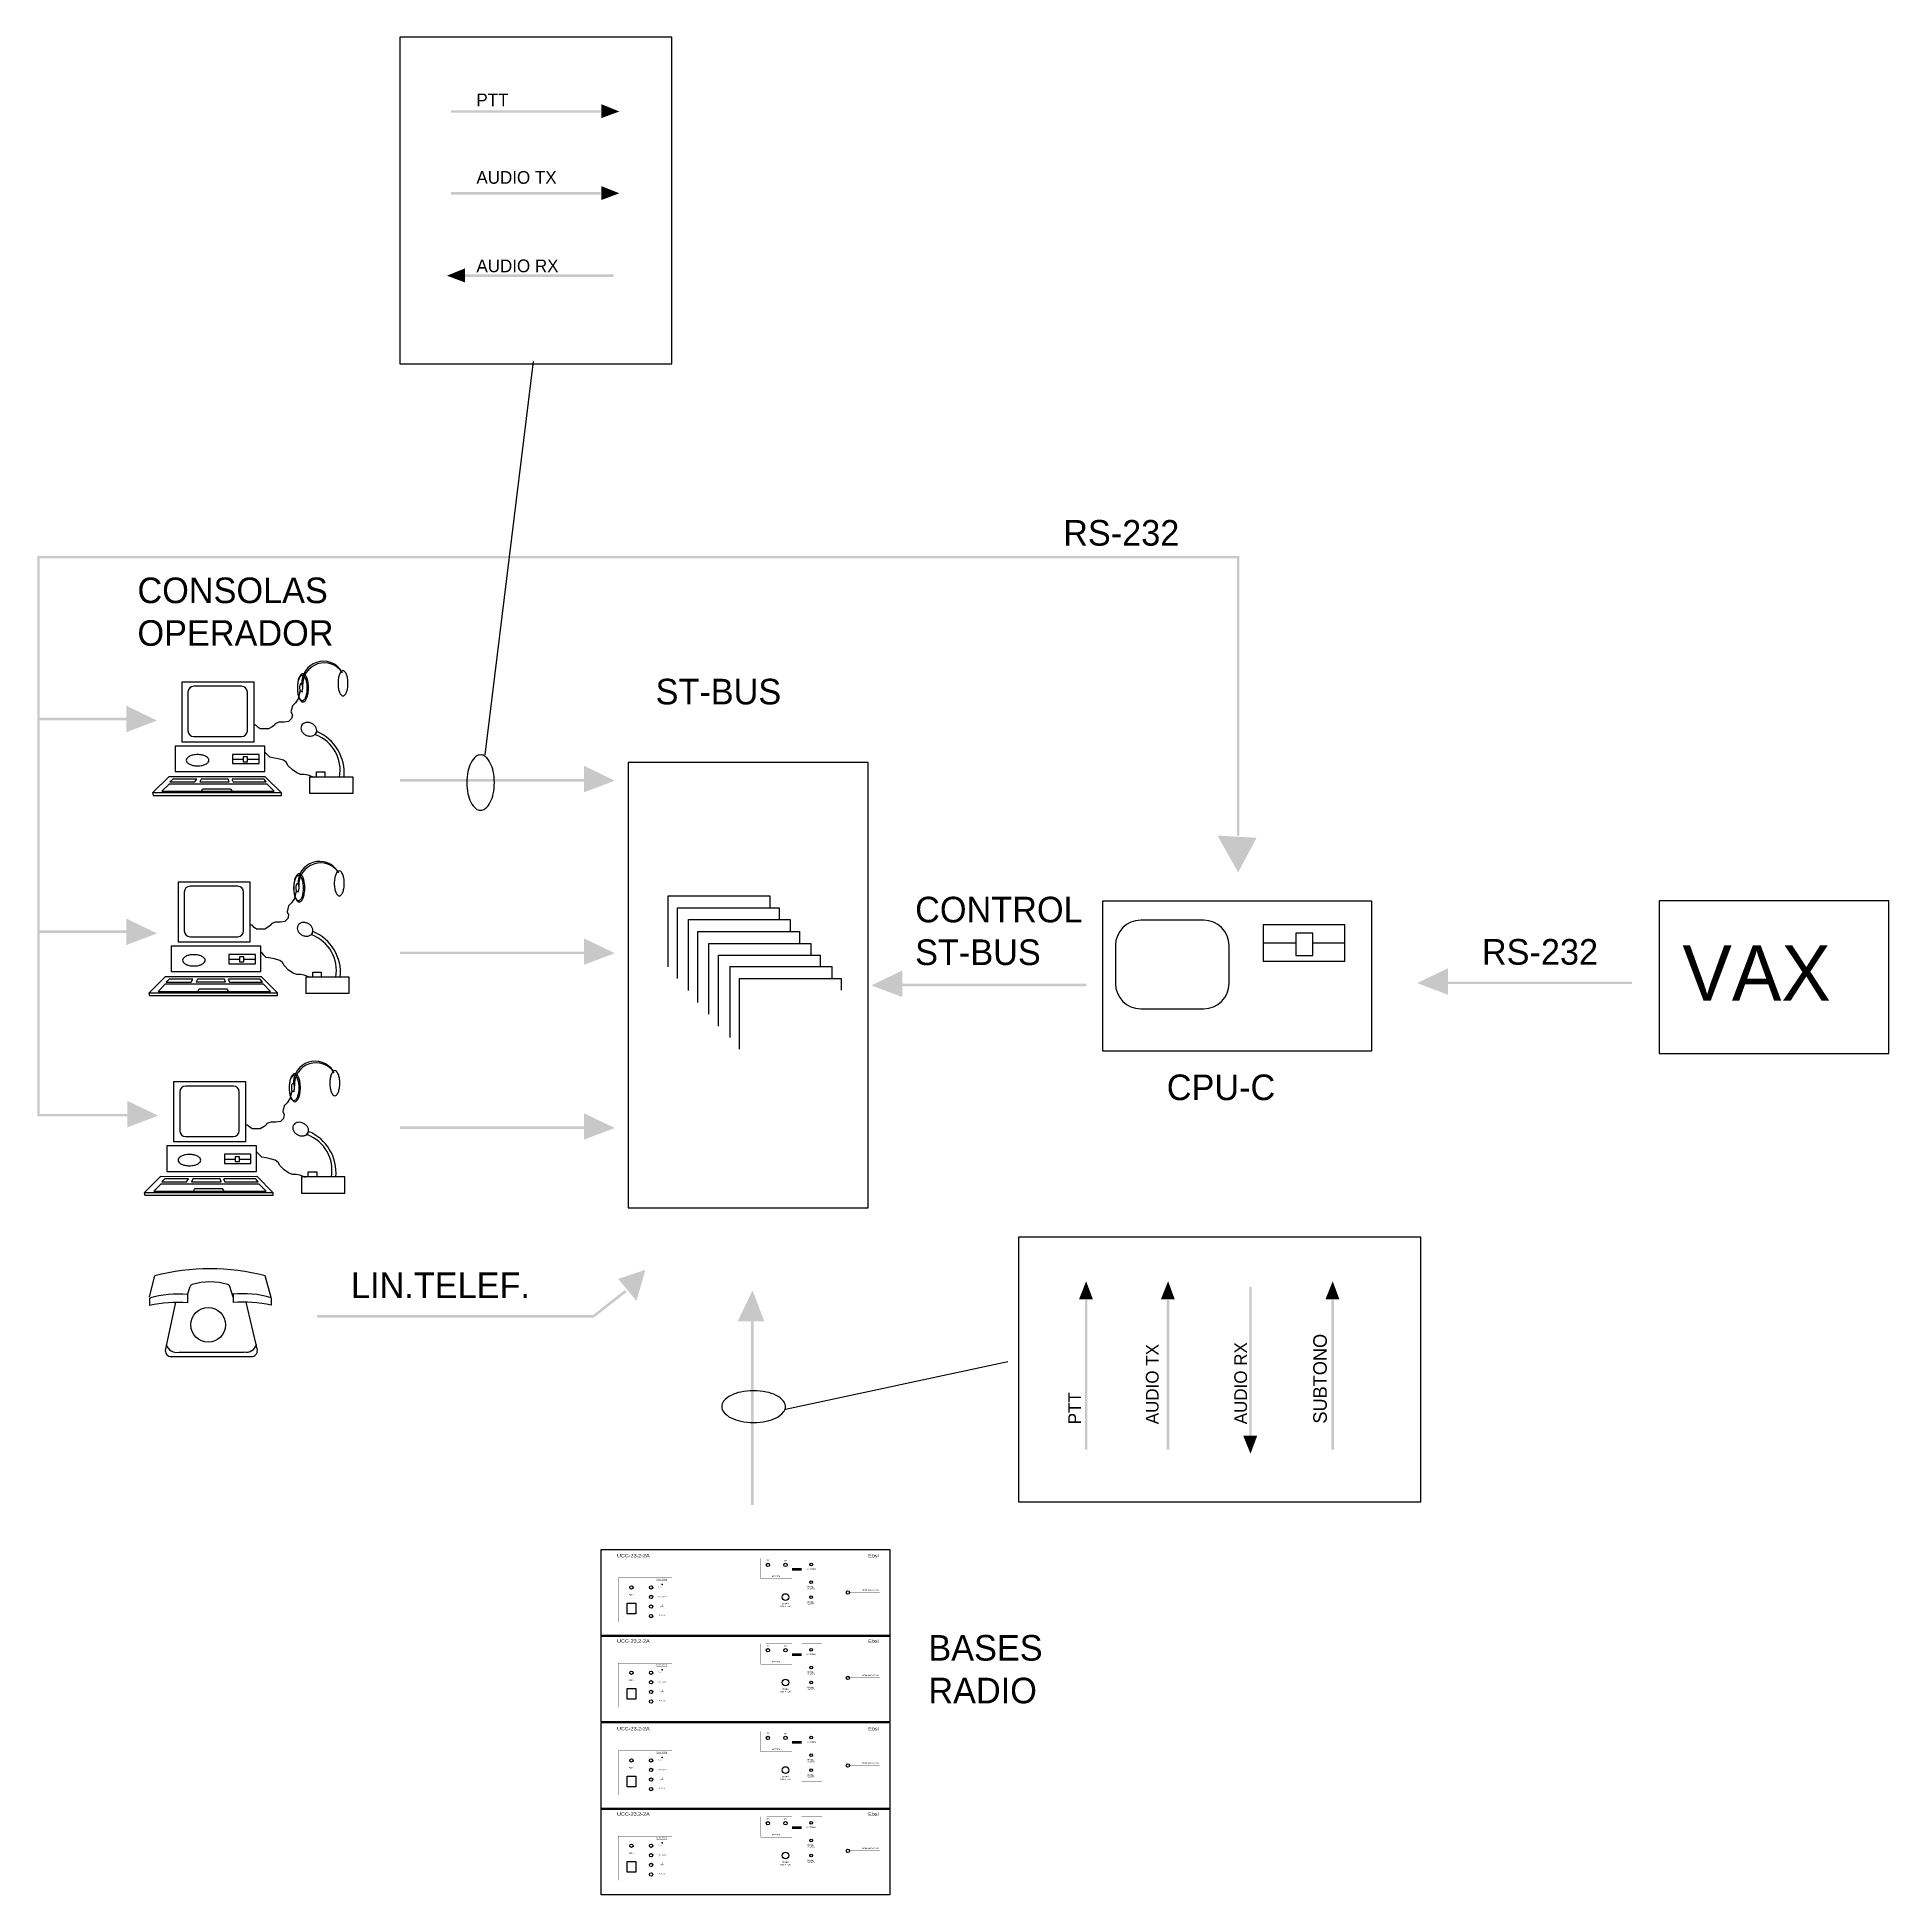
# Model space of a CAD drawing. Extents: x -1 to 35.1, y -17.3 to 19.
import ezdxf

# ---------------------------------------------------------------- set-up
doc = ezdxf.new("R2010")
doc.units = 0
doc.linetypes.add('DASHED', pattern=[0])
doc.layers.get('0').update_dxf_attribs({"linetype": 'CONTINUOUS'})

# ---------------------------------------------------------------- blocks, each defined once
blk = doc.blocks.new('TELEFONO')
at = {"color": 0}
for p, q in [((-98.8, 47.3), (-89.7, 82.6)), ((-34.9, 50.3), (-30.4, 64.4)), ((42.1, 46.3), (36.4, 64.4)), ((105.7, 46.1), (95.7, 82.6)), ((-98.7, 45), (-98.7, 32.7)), ((-54.7, 38.1), (-72.1, -42.8)), ((-34.9, 50.3), (-34.9, 37)), ((41.8, 50.8), (41.8, 37.5)), ((82.6, -42.6), (63.8, 38.1)), ((105.7, 45.6), (105.7, 33.2)), ((-62.1, -53.1), (72.6, -53.1)), ((-48.8, -46.1), (60.1, -45.6))]:
    blk.add_line(p, q, dxfattribs=at)
blk.add_circle((0, 0), 29.2, dxfattribs=at)
for centre, radius, start, end in [((3, -277.4), 371.7, 75.5586, 104.4414), ((-25.7, 62.9), 5, 106.7083, 162.5445), ((3, -32.5), 104.7, 73.2917, 106.7083), ((31.6, 62.9), 5, 17.4555, 73.2917), ((-51.8, -113), 164.8, 83.9298, 106.5412), ((-50.4, -208.6), 246.1, 86.3758, 101.3133), ((58.7, -112.4), 164.8, 73.4588, 96.0702), ((57.4, -208), 246.1, 78.6867, 93.6242), ((-62.1, -43.1), 10, 178.2741, 270), ((-52.3, -26.8), 19.6, 199.111, 280.2216), ((64.1, -28.8), 17.2, 256.5649, 348.7371), ((72.6, -43.1), 10, 270, 2.7273)]:
    blk.add_arc(centre, radius, start, end, dxfattribs=at)
blk = doc.blocks.new('UCC232A')
at = {"color": 0}
for p, q in [((0.663, 6.25), (4.927, 6.25)), ((0.663, 4.967), (0.663, 6.25)), ((4.927, 6.25), (4.927, 4.967)), ((1.046, 5.3), (1.046, 5.461)), ((1.046, 5.461), (1.177, 5.461)), ((1.177, 5.3), (1.046, 5.3)), ((1.177, 5.461), (1.177, 5.3)), ((4.927, 4.967), (0.663, 4.967))]:
    blk.add_line(p, q, dxfattribs=at)
at = {"color": 0, "const_width": 0.003}
for points in [[(3.022, 6.122), (3.022, 5.818), (3.482, 5.818), (3.482, 6.121), (3.125, 6.121)], [(3.624, 6.121), (3.925, 6.121), (3.925, 5.379), (3.624, 5.379)], [(0.916, 5.835), (0.916, 5.181), (1.307, 5.181), (1.307, 5.835), (1.114, 5.835)]]:
    blk.add_lwpolyline(points, close=True, dxfattribs=at)
at = {"color": 0}
for points, const_width in [([(1.307, 5.181), (1.71, 5.181), (1.71, 5.835), (1.307, 5.835)], 0.003), ([(1.481, 5.789), (1.64, 5.789)], 0.005), ([(3.483, 5.961), (3.624, 5.961)], 0.04), ([(4.307, 5.617), (4.778, 5.617)], 0.003), ([(1.54, 5.4), (1.546, 5.415)], 0.0025), ([(1.545, 5.415), (1.582, 5.415)], 0.0025), ([(1.558, 5.4), (1.564, 5.415)], 0.0025), ([(1.564, 5.415), (1.564, 5.442)], 0.0025), ([(1.576, 5.4), (1.582, 5.415)], 0.0025)]:
    blk.add_lwpolyline(points, dxfattribs=dict(at, const_width=const_width))
for centre, radius in [((3.126, 6.025), 0.025), ((3.386, 6.025), 0.025), ((3.766, 6.03), 0.02), ((3.766, 5.77), 0.02), ((1.111, 5.692), 0.025), ((1.401, 5.692), 0.025), ((1.401, 5.552), 0.025), ((3.386, 5.549), 0.05), ((3.766, 5.549), 0.02), ((4.307, 5.617), 0.025), ((1.401, 5.409), 0.025), ((1.401, 5.268), 0.025)]:
    blk.add_circle(centre, radius, dxfattribs=at)
blk.add_point((1.567, 5.735), dxfattribs=at)
at = {"color": 0, "width": 1.2}
for s, height, p in [('UCC-23.2-2A', 0.05, (0.898, 6.137)), ('TX', 0.02, (3.106, 6.08)), ('RX', 0.02, (3.362, 6.079)), ('Ebsl', 0.05, (4.607, 6.135)), ('CONTROL', 0.02, (1.481, 5.802)), ('MODEM', 0.02, (3.184, 5.845)), ('SINTONIA', 0.02, (3.688, 5.954)), ('ALIM.', 0.02, (1.072, 5.576)), ('12.8-13.8v', 0.02, (1.475, 5.544)), ('  24v.', 0.02, (1.485, 5.687)), ('AUDIO', 0.02, (3.712, 5.663)), ('NIVEL', 0.02, (3.712, 5.695)), ('COMUNICACION', 0.02, (4.515, 5.644)), ('C.A.G.', 0.02, (1.516, 5.268)), ('MONITOR', 0.02, (3.314, 5.404)), ('VIDEO', 0.02, (3.334, 5.44)), ('VIDEO', 0.02, (3.712, 5.436)), ('NIVEL', 0.02, (3.712, 5.468))]:
    blk.add_text(s, height=height, dxfattribs=at).set_placement(p)

msp = doc.modelspace()

# ---------------------------------------------------------------- linework, layer by layer
at = {"color": 0}
for p, q in [((7.753, 4.943), (8.697, 12.625)), ((4.135, 6.195), (4.106, 6.05)), ((4.16, 6.338), (4.191, 6.34)), ((4.161, 6.181), (4.191, 6.185)), ((3.99, 5.904), (3.96, 5.787)), ((4.048, 5.962), (3.99, 5.904)), ((4.106, 6.05), (4.048, 5.962)), ((3.26, 5.525), (3.246, 5.525)), ((3.275, 5.525), (3.26, 5.525)), ((3.29, 5.51), (3.275, 5.525)), ((3.319, 5.481), (3.29, 5.51)), ((3.362, 5.452), (3.319, 5.481)), ((3.435, 5.452), (3.362, 5.452)), ((3.494, 5.452), (3.435, 5.452)), ((3.523, 5.452), (3.494, 5.452)), ((3.596, 5.496), (3.523, 5.452)), ((3.64, 5.525), (3.596, 5.496)), ((3.654, 5.554), (3.64, 5.525)), ((3.727, 5.583), (3.654, 5.554)), ((3.829, 5.583), (3.727, 5.583)), ((3.917, 5.598), (3.829, 5.583)), ((3.975, 5.656), (3.917, 5.598)), ((3.96, 5.787), (3.99, 5.729)), ((3.99, 5.729), (3.975, 5.656)), ((4.443, 5.336), (4.465, 5.402)), ((2.824, 4.862), (3.03, 4.862)), ((3.117, 4.862), (3.341, 4.862)), ((3.479, 4.971), (3.45, 5)), ((3.508, 4.942), (3.479, 4.971)), ((3.552, 4.898), (3.508, 4.942)), ((3.64, 4.883), (3.552, 4.898)), ((3.712, 4.869), (3.64, 4.883)), ((3.815, 4.84), (3.712, 4.869)), ((3.873, 4.796), (3.815, 4.84)), ((3.902, 4.738), (3.873, 4.796)), ((3.99, 4.65), (3.902, 4.738)), ((4.077, 4.592), (3.99, 4.65)), ((4.15, 4.563), (4.077, 4.592)), ((4.223, 4.563), (4.15, 4.563)), ((4.296, 4.548), (4.223, 4.563)), ((4.412, 4.504), (4.296, 4.548)), ((4.062, 2.289), (4.033, 2.143)), ((4.087, 2.431), (4.118, 2.434)), ((4.088, 2.275), (4.118, 2.278)), ((11.322, 0.806), (11.322, 2.191)), ((11.322, 2.191), (13.307, 2.191)), ((13.307, 2.191), (13.307, 1.96)), ((3.917, 1.997), (3.887, 1.881)), ((3.887, 1.881), (3.917, 1.822)), ((3.917, 1.822), (3.902, 1.749)), ((3.975, 2.056), (3.917, 1.997)), ((4.033, 2.143), (3.975, 2.056)), ((11.507, 1.96), (13.492, 1.96)), ((11.507, 0.576), (11.507, 1.96)), ((13.492, 1.96), (13.492, 1.729)), ((3.187, 1.618), (3.173, 1.618)), ((3.202, 1.618), (3.187, 1.618)), ((3.217, 1.604), (3.202, 1.618)), ((3.246, 1.574), (3.217, 1.604)), ((3.29, 1.545), (3.246, 1.574)), ((3.362, 1.545), (3.29, 1.545)), ((3.421, 1.545), (3.362, 1.545)), ((3.45, 1.545), (3.421, 1.545)), ((3.523, 1.589), (3.45, 1.545)), ((3.567, 1.618), (3.523, 1.589)), ((3.581, 1.647), (3.567, 1.618)), ((3.654, 1.677), (3.581, 1.647)), ((3.756, 1.677), (3.654, 1.677)), ((3.844, 1.691), (3.756, 1.677)), ((3.902, 1.749), (3.844, 1.691)), ((4.37, 1.429), (4.392, 1.495)), ((11.721, 1.728), (13.706, 1.728)), ((11.721, 0.344), (11.721, 1.728)), ((11.905, 1.497), (13.89, 1.497)), ((11.905, 0.113), (11.905, 1.497)), ((13.706, 1.728), (13.706, 1.497)), ((13.89, 1.497), (13.89, 1.266)), ((21.778, 1.717), (20.547, 1.717)), ((3.406, 1.064), (3.377, 1.093)), ((12.121, 1.263), (14.106, 1.263)), ((12.121, -0.121), (12.121, 1.263)), ((14.106, 1.263), (14.106, 1.032)), ((20.054, 1.223), (20.054, 0.481)), ((22.271, 0.481), (22.271, 1.223)), ((22.937, 1.273), (23.576, 1.273)), ((23.904, 1.273), (24.533, 1.273)), ((2.751, 0.955), (2.957, 0.955)), ((3.044, 0.955), (3.268, 0.955)), ((3.435, 1.035), (3.406, 1.064)), ((3.479, 0.991), (3.435, 1.035)), ((3.567, 0.977), (3.479, 0.991)), ((3.64, 0.962), (3.567, 0.977)), ((3.742, 0.933), (3.64, 0.962)), ((3.8, 0.889), (3.742, 0.933)), ((3.829, 0.831), (3.8, 0.889)), ((3.917, 0.744), (3.829, 0.831)), ((4.004, 0.685), (3.917, 0.744)), ((12.306, 1.032), (14.291, 1.032)), ((12.306, -0.352), (12.306, 1.032)), ((14.291, 1.032), (14.291, 0.802)), ((4.077, 0.656), (4.004, 0.685)), ((4.15, 0.656), (4.077, 0.656)), ((4.223, 0.642), (4.15, 0.656)), ((4.339, 0.598), (4.223, 0.642)), ((20.547, -0.012), (21.778, -0.012)), ((3.947, -1.759), (3.888, -1.846)), ((3.976, -1.613), (3.947, -1.759)), ((4, -1.47), (4.031, -1.468)), ((4.001, -1.627), (4.031, -1.624)), ((3.815, -2.152), (3.757, -2.211)), ((3.83, -1.905), (3.801, -2.021)), ((3.801, -2.021), (3.83, -2.08)), ((3.83, -2.08), (3.815, -2.152)), ((3.888, -1.846), (3.83, -1.905)), ((3.101, -2.284), (3.086, -2.284)), ((3.115, -2.284), (3.101, -2.284)), ((3.13, -2.298), (3.115, -2.284)), ((3.159, -2.327), (3.13, -2.298)), ((3.203, -2.356), (3.159, -2.327)), ((3.276, -2.356), (3.203, -2.356)), ((3.334, -2.356), (3.276, -2.356)), ((3.363, -2.356), (3.334, -2.356)), ((3.436, -2.313), (3.363, -2.356)), ((3.48, -2.284), (3.436, -2.313)), ((3.494, -2.254), (3.48, -2.284)), ((3.567, -2.225), (3.494, -2.254)), ((3.669, -2.225), (3.567, -2.225)), ((3.757, -2.211), (3.669, -2.225)), ((4.283, -2.473), (4.305, -2.407)), ((3.319, -2.838), (3.29, -2.808)), ((3.349, -2.867), (3.319, -2.838)), ((3.392, -2.91), (3.349, -2.867)), ((2.664, -2.946), (2.87, -2.946)), ((2.957, -2.946), (3.182, -2.946)), ((3.48, -2.925), (3.392, -2.91)), ((3.553, -2.94), (3.48, -2.925)), ((3.655, -2.969), (3.553, -2.94)), ((3.713, -3.012), (3.655, -2.969)), ((3.742, -3.071), (3.713, -3.012)), ((3.83, -3.158), (3.742, -3.071)), ((3.917, -3.217), (3.83, -3.158)), ((3.99, -3.246), (3.917, -3.217)), ((4.063, -3.246), (3.99, -3.246)), ((4.136, -3.26), (4.063, -3.246)), ((4.253, -3.304), (4.136, -3.26)), ((13.612, -7.832), (17.954, -6.902))]:
    msp.add_line(p, q, dxfattribs=at)
at = {"color": 0, "linetype": 'CONTINUOUS'}
for p, q in [((1.952, 6.173), (1.952, 5.414)), ((2.998, 6.286), (2.065, 6.286)), ((3.111, 5.414), (3.111, 6.173)), ((2.065, 5.302), (2.998, 5.302)), ((1.26, 4.201), (1.585, 4.526)), ((1.583, 4.373), (1.444, 4.234)), ((3.499, 4.373), (1.576, 4.373)), ((1.583, 4.523), (3.453, 4.526)), ((1.658, 4.473), (1.601, 4.417)), ((1.601, 4.417), (2.085, 4.417)), ((2.123, 4.473), (1.658, 4.473)), ((2.085, 4.417), (2.123, 4.473)), ((2.21, 4.474), (2.183, 4.418)), ((2.183, 4.418), (2.757, 4.418)), ((2.738, 4.474), (2.21, 4.474)), ((2.757, 4.418), (2.738, 4.474)), ((2.808, 4.473), (2.833, 4.417)), ((3.436, 4.473), (2.814, 4.473)), ((2.833, 4.417), (3.48, 4.417)), ((3.48, 4.417), (3.436, 4.473)), ((3.453, 4.526), (3.777, 4.201)), ((3.637, 4.234), (3.499, 4.373)), ((3.775, 4.201), (1.26, 4.201)), ((1.26, 4.201), (1.272, 4.155)), ((1.272, 4.155), (3.775, 4.155)), ((1.444, 4.234), (3.637, 4.234)), ((2.217, 4.234), (2.242, 4.285)), ((2.242, 4.285), (2.776, 4.285)), ((2.776, 4.285), (2.814, 4.234)), ((3.775, 4.155), (3.775, 4.201)), ((1.879, 2.266), (1.879, 1.508)), ((2.925, 2.379), (1.992, 2.379)), ((3.038, 1.508), (3.038, 2.266)), ((1.992, 1.395), (2.925, 1.395)), ((1.187, 0.295), (1.512, 0.619)), ((1.51, 0.466), (1.372, 0.328)), ((3.426, 0.466), (1.503, 0.466)), ((1.51, 0.617), (3.38, 0.619)), ((1.585, 0.566), (1.529, 0.51)), ((1.529, 0.51), (2.012, 0.51)), ((2.05, 0.566), (1.585, 0.566)), ((2.012, 0.51), (2.05, 0.566)), ((2.137, 0.567), (2.111, 0.511)), ((2.111, 0.511), (2.684, 0.511)), ((2.665, 0.567), (2.137, 0.567)), ((2.144, 0.328), (2.169, 0.378)), ((2.169, 0.378), (2.703, 0.378)), ((2.684, 0.511), (2.665, 0.567)), ((2.703, 0.378), (2.741, 0.328)), ((2.735, 0.566), (2.76, 0.51)), ((3.363, 0.566), (2.741, 0.566)), ((2.76, 0.51), (3.407, 0.51)), ((3.407, 0.51), (3.363, 0.566)), ((3.38, 0.619), (3.705, 0.295)), ((3.564, 0.328), (3.426, 0.466)), ((3.702, 0.295), (1.187, 0.295)), ((1.187, 0.295), (1.199, 0.248)), ((1.199, 0.248), (3.702, 0.248)), ((1.372, 0.328), (3.564, 0.328)), ((3.702, 0.248), (3.702, 0.295)), ((1.793, -1.636), (1.793, -2.394)), ((2.838, -1.523), (1.905, -1.523)), ((2.951, -2.394), (2.951, -1.636)), ((1.905, -2.507), (2.838, -2.507)), ((1.1, -3.607), (1.425, -3.283)), ((3.615, -3.607), (1.1, -3.607)), ((1.1, -3.607), (1.112, -3.653)), ((1.423, -3.436), (1.285, -3.574)), ((1.285, -3.574), (3.477, -3.574)), ((3.339, -3.436), (1.417, -3.436)), ((1.423, -3.285), (3.293, -3.283)), ((1.498, -3.335), (1.442, -3.392)), ((1.442, -3.392), (1.926, -3.392)), ((1.963, -3.335), (1.498, -3.335)), ((1.926, -3.392), (1.963, -3.335)), ((2.05, -3.335), (2.024, -3.39)), ((2.024, -3.39), (2.597, -3.39)), ((2.578, -3.335), (2.05, -3.335)), ((2.057, -3.574), (2.083, -3.524)), ((2.083, -3.524), (2.617, -3.524)), ((2.597, -3.39), (2.578, -3.335)), ((2.617, -3.524), (2.654, -3.574)), ((2.648, -3.335), (2.673, -3.392)), ((3.276, -3.335), (2.654, -3.335)), ((2.673, -3.392), (3.32, -3.392)), ((3.32, -3.392), (3.276, -3.335)), ((3.293, -3.283), (3.618, -3.607)), ((3.477, -3.574), (3.339, -3.436)), ((3.615, -3.653), (3.615, -3.607)), ((1.112, -3.653), (3.615, -3.653))]:
    msp.add_line(p, q, dxfattribs=at)
at = {"color": 0, "linetype": 'DASHED'}
for p, q in [((12.534, 0.811), (14.519, 0.811)), ((12.534, -0.573), (12.534, 0.811)), ((14.519, 0.811), (14.519, 0.581)), ((12.719, 0.581), (14.704, 0.581)), ((12.719, -0.804), (12.719, 0.581)), ((14.704, 0.581), (14.704, 0.35))]:
    msp.add_line(p, q, dxfattribs=at)
at = {"color": 0}
for points in [[(6.09, 18.96), (6.09, 12.58), (11.393, 12.58), (11.393, 18.96)], [(1.7, 5.117), (1.7, 4.621), (3.45, 4.621), (3.45, 5.117)], [(2.824, 4.955), (2.824, 4.775), (3.341, 4.775), (3.341, 4.955)], [(3.03, 4.906), (3.03, 4.812), (3.117, 4.812), (3.117, 4.906)], [(10.544, 4.797), (10.544, -3.9), (15.226, -3.9), (15.226, 4.797)], [(4.327, 4.512), (4.327, 4.199), (5.174, 4.199), (5.174, 4.512)], [(4.459, 4.512), (4.459, 4.611), (4.624, 4.611), (4.624, 4.512)], [(19.801, 2.09), (19.801, -0.837), (25.059, -0.837), (25.059, 2.09)], [(30.668, 2.097), (30.668, -0.889), (35.149, -0.889), (35.149, 2.097)], [(22.937, 1.628), (22.937, 0.919), (24.533, 0.919), (24.533, 1.628)], [(23.576, 1.464), (23.576, 1.031), (23.904, 1.031), (23.904, 1.464)], [(1.627, 1.21), (1.627, 0.714), (3.377, 0.714), (3.377, 1.21)], [(2.751, 1.049), (2.751, 0.868), (3.268, 0.868), (3.268, 1.049)], [(2.957, 0.999), (2.957, 0.906), (3.044, 0.906), (3.044, 0.999)], [(4.254, 0.605), (4.254, 0.292), (5.101, 0.292), (5.101, 0.605)], [(4.386, 0.605), (4.386, 0.704), (4.551, 0.704), (4.551, 0.605)], [(1.54, -2.692), (1.54, -3.187), (3.29, -3.187), (3.29, -2.692)], [(2.664, -2.853), (2.664, -3.034), (3.182, -3.034), (3.182, -2.853)], [(2.87, -2.903), (2.87, -2.996), (2.957, -2.996), (2.957, -2.903)], [(4.3, -3.297), (4.3, -3.198), (4.464, -3.198), (4.464, -3.297)], [(4.168, -3.297), (4.168, -3.61), (5.014, -3.61), (5.014, -3.297)], [(18.161, -4.474), (18.161, -9.641), (26.018, -9.641), (26.018, -4.474)]]:
    msp.add_lwpolyline(points, close=True, dxfattribs=at)
for points in [[(4.088, 6.255, 0.04064), (4.097, 6.143, 0.053637), (4.119, 6.061, 0.09674), (4.161, 5.995, 0.204852), (4.196, 5.98, 0.204852), (4.231, 5.995, 0.09674), (4.273, 6.061, 0.053637), (4.296, 6.143, 0.04064), (4.305, 6.255, 0.04064), (4.296, 6.367, 0.053637), (4.273, 6.45, 0.09674), (4.231, 6.515, 0.204852), (4.196, 6.53, 0.204852), (4.161, 6.515, 0.09674), (4.119, 6.45, 0.053637), (4.097, 6.367, 0.04064)], [(4.881, 6.342, 0.04064), (4.889, 6.242, 0.053637), (4.909, 6.169, 0.09674), (4.947, 6.11, 0.204852), (4.978, 6.097, 0.204852), (5.009, 6.11, 0.09674), (5.047, 6.169, 0.053637), (5.067, 6.242, 0.04064), (5.075, 6.342, 0.04064), (5.067, 6.442, 0.053637), (5.047, 6.516, 0.09674), (5.009, 6.574, 0.204852), (4.978, 6.587, 0.204852), (4.947, 6.574, 0.09674), (4.909, 6.516, 0.053637), (4.889, 6.442, 0.04064)], [(4.087, 6.251, 0.04064), (4.095, 6.151, 0.053637), (4.115, 6.078, 0.09674), (4.152, 6.019, 0.204852), (4.184, 6.006, 0.204852), (4.215, 6.019, 0.09674), (4.252, 6.078, 0.053637), (4.272, 6.151, 0.04064), (4.281, 6.251, 0.04064), (4.272, 6.351, 0.053637), (4.252, 6.425, 0.09674), (4.215, 6.483, 0.204852), (4.184, 6.496, 0.204852), (4.152, 6.483, 0.09674), (4.115, 6.425, 0.053637), (4.095, 6.351, 0.04064)], [(4.13, 6.259, 0.04064), (4.133, 6.227, 0.053637), (4.139, 6.204, 0.09674), (4.151, 6.185, 0.204852), (4.161, 6.181, 0.204852), (4.171, 6.185, 0.09674), (4.183, 6.204, 0.053637), (4.19, 6.227, 0.04064), (4.192, 6.259, 0.04064), (4.19, 6.292, 0.053637), (4.183, 6.315, 0.09674), (4.171, 6.334, 0.204852), (4.161, 6.338, 0.204852), (4.151, 6.334, 0.09674), (4.139, 6.315, 0.053637), (4.133, 6.292, 0.04064)], [(4.454, 5.374, 0.121064), (4.464, 5.421, 0.105156), (4.452, 5.475, 0.088438), (4.419, 5.522, 0.079409), (4.367, 5.559, 0.079409), (4.307, 5.578, 0.088438), (4.25, 5.576, 0.105156), (4.199, 5.554, 0.121064), (4.168, 5.517, 0.121064), (4.157, 5.47, 0.105156), (4.17, 5.416, 0.088438), (4.203, 5.369, 0.079409), (4.254, 5.332, 0.079409), (4.315, 5.313, 0.088438), (4.372, 5.315, 0.105156), (4.423, 5.337, 0.121064)], [(2.14, 4.95, 0.05054), (2.05, 4.941, 0.064378), (1.983, 4.918, 0.103937), (1.932, 4.877, 0.176137), (1.918, 4.84, 0.176137), (1.932, 4.803, 0.103937), (1.983, 4.763, 0.064378), (2.05, 4.74, 0.05054), (2.14, 4.731, 0.05054), (2.23, 4.74, 0.064378), (2.297, 4.763, 0.103937), (2.348, 4.803, 0.176137), (2.362, 4.84, 0.176137), (2.348, 4.877, 0.103937), (2.297, 4.918, 0.064378), (2.23, 4.941, 0.05054)], [(7.393, 4.404, 0.050946), (7.415, 4.185, 0.064792), (7.472, 4.021, 0.104131), (7.572, 3.896, 0.175095), (7.663, 3.863, 0.175095), (7.754, 3.896, 0.104131), (7.853, 4.021, 0.064792), (7.91, 4.185, 0.050946), (7.932, 4.404, 0.050946), (7.91, 4.622, 0.064792), (7.853, 4.786, 0.104131), (7.754, 4.912, 0.175095), (7.663, 4.945, 0.175095), (7.572, 4.912, 0.104131), (7.472, 4.786, 0.064792), (7.415, 4.622, 0.050946)], [(4.014, 2.345, 0.04064), (4.022, 2.245, 0.053637), (4.042, 2.171, 0.09674), (4.079, 2.113, 0.204852), (4.111, 2.099, 0.204852), (4.142, 2.113, 0.09674), (4.179, 2.171, 0.053637), (4.2, 2.245, 0.04064), (4.208, 2.345, 0.04064), (4.2, 2.445, 0.053637), (4.179, 2.518, 0.09674), (4.142, 2.576, 0.204852), (4.111, 2.59, 0.204852), (4.079, 2.576, 0.09674), (4.042, 2.518, 0.053637), (4.022, 2.445, 0.04064)], [(4.015, 2.349, 0.04064), (4.024, 2.236, 0.053637), (4.047, 2.154, 0.09674), (4.089, 2.088, 0.204852), (4.124, 2.073, 0.204852), (4.158, 2.088, 0.09674), (4.201, 2.154, 0.053637), (4.223, 2.236, 0.04064), (4.232, 2.349, 0.04064), (4.223, 2.461, 0.053637), (4.201, 2.543, 0.09674), (4.158, 2.609, 0.204852), (4.124, 2.624, 0.204852), (4.089, 2.609, 0.09674), (4.047, 2.543, 0.053637), (4.024, 2.461, 0.04064)], [(4.808, 2.436, 0.04064), (4.816, 2.336, 0.053637), (4.836, 2.262, 0.09674), (4.874, 2.204, 0.204852), (4.905, 2.19, 0.204852), (4.936, 2.204, 0.09674), (4.974, 2.262, 0.053637), (4.994, 2.336, 0.04064), (5.002, 2.436, 0.04064), (4.994, 2.536, 0.053637), (4.974, 2.609, 0.09674), (4.936, 2.667, 0.204852), (4.905, 2.681, 0.204852), (4.874, 2.667, 0.09674), (4.836, 2.609, 0.053637), (4.816, 2.536, 0.04064)], [(4.057, 2.353, 0.04064), (4.06, 2.321, 0.053637), (4.066, 2.297, 0.09674), (4.078, 2.278, 0.204852), (4.088, 2.274, 0.204852), (4.098, 2.278, 0.09674), (4.11, 2.297, 0.053637), (4.117, 2.321, 0.04064), (4.12, 2.353, 0.04064), (4.117, 2.385, 0.053637), (4.11, 2.409, 0.09674), (4.098, 2.428, 0.204852), (4.088, 2.432, 0.204852), (4.078, 2.428, 0.09674), (4.066, 2.409, 0.053637), (4.06, 2.385, 0.04064)], [(4.381, 1.467, 0.121064), (4.391, 1.514, 0.105156), (4.379, 1.568, 0.088438), (4.346, 1.615, 0.079409), (4.294, 1.652, 0.079409), (4.234, 1.671, 0.088438), (4.177, 1.669, 0.105156), (4.126, 1.647, 0.121064), (4.095, 1.61, 0.121064), (4.084, 1.563, 0.105156), (4.097, 1.509, 0.088438), (4.13, 1.463, 0.079409), (4.181, 1.426, 0.079409), (4.242, 1.407, 0.088438), (4.299, 1.408, 0.105156), (4.35, 1.431, 0.121064)], [(2.067, 1.043, 0.05054), (1.977, 1.034, 0.064378), (1.91, 1.011, 0.103937), (1.859, 0.971, 0.176137), (1.845, 0.934, 0.176137), (1.859, 0.897, 0.103937), (1.91, 0.856, 0.064378), (1.977, 0.833, 0.05054), (2.067, 0.824, 0.05054), (2.157, 0.833, 0.064378), (2.224, 0.856, 0.103937), (2.275, 0.897, 0.176137), (2.289, 0.934, 0.176137), (2.275, 0.971, 0.103937), (2.224, 1.011, 0.064378), (2.157, 1.034, 0.05054)], [(3.927, -1.557, 0.04064), (3.935, -1.657, 0.053637), (3.955, -1.731, 0.09674), (3.993, -1.789, 0.204852), (4.024, -1.802, 0.204852), (4.055, -1.789, 0.09674), (4.093, -1.731, 0.053637), (4.113, -1.657, 0.04064), (4.121, -1.557, 0.04064), (4.113, -1.457, 0.053637), (4.093, -1.384, 0.09674), (4.055, -1.325, 0.204852), (4.024, -1.312, 0.204852), (3.993, -1.325, 0.09674), (3.955, -1.384, 0.053637), (3.935, -1.457, 0.04064)], [(3.928, -1.553, 0.04064), (3.937, -1.665, 0.053637), (3.96, -1.748, 0.09674), (4.002, -1.813, 0.204852), (4.037, -1.828, 0.204852), (4.072, -1.813, 0.09674), (4.114, -1.748, 0.053637), (4.137, -1.665, 0.04064), (4.146, -1.553, 0.04064), (4.137, -1.441, 0.053637), (4.114, -1.359, 0.09674), (4.072, -1.293, 0.204852), (4.037, -1.278, 0.204852), (4.002, -1.293, 0.09674), (3.96, -1.359, 0.053637), (3.937, -1.441, 0.04064)], [(4.721, -1.466, 0.04064), (4.729, -1.566, 0.053637), (4.75, -1.64, 0.09674), (4.787, -1.698, 0.204852), (4.818, -1.711, 0.204852), (4.849, -1.698, 0.09674), (4.887, -1.64, 0.053637), (4.907, -1.566, 0.04064), (4.915, -1.466, 0.04064), (4.907, -1.366, 0.053637), (4.887, -1.293, 0.09674), (4.849, -1.234, 0.204852), (4.818, -1.221, 0.204852), (4.787, -1.234, 0.09674), (4.75, -1.293, 0.053637), (4.729, -1.366, 0.04064)], [(3.97, -1.549, 0.04064), (3.973, -1.581, 0.053637), (3.979, -1.605, 0.09674), (3.992, -1.624, 0.204852), (4.002, -1.628, 0.204852), (4.012, -1.624, 0.09674), (4.024, -1.605, 0.053637), (4.03, -1.581, 0.04064), (4.033, -1.549, 0.04064), (4.03, -1.517, 0.053637), (4.024, -1.493, 0.09674), (4.012, -1.474, 0.204852), (4.002, -1.47, 0.204852), (3.992, -1.474, 0.09674), (3.979, -1.493, 0.053637), (3.973, -1.517, 0.04064)], [(4.294, -2.434, 0.121064), (4.305, -2.387, 0.105156), (4.292, -2.333, 0.088438), (4.259, -2.287, 0.079409), (4.208, -2.25, 0.079409), (4.147, -2.231, 0.088438), (4.09, -2.232, 0.105156), (4.04, -2.255, 0.121064), (4.008, -2.292, 0.121064), (3.998, -2.339, 0.105156), (4.01, -2.392, 0.088438), (4.043, -2.439, 0.079409), (4.095, -2.476, 0.079409), (4.155, -2.495, 0.088438), (4.212, -2.493, 0.105156), (4.263, -2.471, 0.121064)], [(1.98, -2.858, 0.05054), (1.89, -2.867, 0.064378), (1.823, -2.891, 0.103937), (1.772, -2.931, 0.176137), (1.758, -2.968, 0.176137), (1.772, -3.005, 0.103937), (1.823, -3.046, 0.064378), (1.89, -3.069, 0.05054), (1.98, -3.078, 0.05054), (2.07, -3.069, 0.064378), (2.137, -3.046, 0.103937), (2.189, -3.005, 0.176137), (2.202, -2.968, 0.176137), (2.189, -2.931, 0.103937), (2.137, -2.891, 0.064378), (2.07, -2.867, 0.05054)], [(12.991, -7.471, 0.050917), (12.74, -7.496, 0.064762), (12.551, -7.562, 0.104118), (12.407, -7.676, 0.17517), (12.369, -7.781, 0.17517), (12.407, -7.886, 0.104118), (12.551, -8, 0.064762), (12.74, -8.065, 0.050917), (12.991, -8.091, 0.050917), (13.243, -8.065, 0.064762), (13.431, -8, 0.104118), (13.576, -7.886, 0.17517), (13.614, -7.781, 0.17517), (13.576, -7.676, 0.104118), (13.431, -7.562, 0.064762), (13.243, -7.496, 0.050917)]]:
    msp.add_lwpolyline(points, format="xyb", close=True, dxfattribs=at)
at = {"color": 0, "linetype": 'CONTINUOUS'}
for points in [[(1.831, 6.366), (1.831, 5.202), (3.241, 5.202), (3.241, 6.366)], [(1.758, 2.46), (1.758, 1.296), (3.168, 1.296), (3.168, 2.46)], [(1.671, -1.442), (1.671, -2.606), (3.082, -2.606), (3.082, -1.442)]]:
    msp.add_lwpolyline(points, close=True, dxfattribs=at)
at = {"color": 0}
for centre, radius, start, end in [((4.594, 6.35), 0.423, 32.8512, 183.536), ((4.612, 6.318), 0.423, 32.8512, 183.536), ((4.182, 4.644), 0.74, 349.7318, 69.3645), ((4.125, 4.593), 0.877, 354.6593, 67.1807), ((4.521, 2.443), 0.423, 32.8512, 183.536), ((4.539, 2.412), 0.423, 32.8512, 183.536), ((4.052, 0.687), 0.877, 354.6593, 67.1807), ((20.547, 1.223), 0.493, 90, 180), ((21.778, 1.223), 0.493, 0, 90), ((4.109, 0.737), 0.74, 349.7318, 69.3645), ((20.547, 0.481), 0.493, 180, 270), ((21.778, 0.481), 0.493, 270, 0), ((4.434, -1.458), 0.423, 32.8512, 183.536), ((4.453, -1.49), 0.423, 32.8512, 183.536), ((4.022, -3.165), 0.74, 349.7318, 69.3645), ((3.965, -3.215), 0.877, 354.6593, 67.1807)]:
    msp.add_arc(centre, radius, start, end, dxfattribs=at)
at = {"color": 0, "linetype": 'CONTINUOUS'}
for centre, start, end in [((2.065, 6.173), 90, 180), ((2.998, 6.173), 0, 90), ((2.065, 5.414), 180, 270), ((2.998, 5.414), 270, 360), ((1.992, 2.266), 90, 180), ((2.925, 2.266), 0, 90), ((1.992, 1.508), 180, 270), ((2.925, 1.508), 270, 360), ((1.905, -1.636), 90, 180), ((2.838, -1.636), 0, 90), ((1.905, -2.394), 180, 270), ((2.838, -2.394), 270, 360)]:
    msp.add_arc(centre, 0.113, start, end, dxfattribs=at)
at = {"color": 0}
for points in [[(10.018, 17.651), (10.018, 17.378), (10.372, 17.509)], [(10.018, 16.052), (10.018, 15.779), (10.372, 15.911)], [(7.359, 14.444), (7.359, 14.171), (7.005, 14.302)], [(0.748, 5.905), (0.748, 5.387), (1.349, 5.615)], [(9.681, 4.733), (9.681, 4.214), (10.282, 4.442)], [(22.045, 3.37), (22.809, 3.325), (22.449, 2.652)], [(0.748, 1.749), (0.748, 1.231), (1.349, 1.459)], [(9.681, 1.363), (9.681, 0.845), (10.282, 1.073)], [(15.892, 0.734), (15.892, 0.216), (15.291, 0.444)], [(26.544, 0.779), (26.544, 0.261), (25.942, 0.489)], [(0.769, -1.81), (0.769, -2.328), (1.371, -2.1)], [(9.681, -2.051), (9.681, -2.569), (10.282, -2.341)], [(10.349, -5.286), (10.704, -5.717), (10.881, -5.109)], [(19.342, -5.688), (19.615, -5.688), (19.483, -5.334)], [(20.94, -5.688), (21.213, -5.688), (21.082, -5.334)], [(24.153, -5.688), (24.426, -5.688), (24.295, -5.334)], [(12.682, -6.113), (13.2, -6.113), (12.972, -5.512)], [(22.548, -8.348), (22.822, -8.348), (22.69, -8.701)]]:
    msp.add_solid(points, dxfattribs=at)
for points in [[(10.008, 17.484), (10.008, 17.534), (7.086, 17.484), (7.086, 17.534)], [(10.008, 15.886), (10.008, 15.936), (7.086, 15.886), (7.086, 15.936)], [(10.261, 14.277), (10.261, 14.327), (7.339, 14.277), (7.339, 14.327)], [(-0.991, 8.831), (-0.941, 8.781), (22.474, 8.831), (22.424, 8.781)], [(-0.991, -2.09), (-0.941, -2.09), (-0.991, 8.831), (-0.941, 8.781)], [(22.474, 8.831), (22.424, 8.781), (22.474, 3.37), (22.424, 3.37)], [(1.168, 5.621), (1.168, 5.671), (-0.986, 5.621), (-0.986, 5.671)], [(6.09, 4.474), (6.09, 4.424), (9.685, 4.474), (9.685, 4.424)], [(1.168, 1.466), (1.168, 1.516), (-0.986, 1.466), (-0.986, 1.516)], [(6.09, 1.104), (6.09, 1.054), (9.685, 1.104), (9.685, 1.054)], [(19.483, 0.475), (19.483, 0.425), (15.888, 0.475), (15.888, 0.425)], [(30.135, 0.52), (30.135, 0.47), (26.539, 0.52), (26.539, 0.47)], [(1.168, -2.115), (1.168, -2.065), (-0.986, -2.115), (-0.986, -2.065)], [(6.09, -2.31), (6.09, -2.36), (9.685, -2.31), (9.685, -2.36)], [(9.856, -5.994), (9.874, -6.044), (10.479, -5.505), (10.51, -5.545)], [(19.508, -5.698), (19.458, -5.698), (19.508, -8.621), (19.458, -8.621)], [(21.107, -5.698), (21.057, -5.698), (21.107, -8.621), (21.057, -8.621)], [(22.715, -5.446), (22.665, -5.446), (22.715, -8.368), (22.665, -8.368)], [(24.32, -5.698), (24.27, -5.698), (24.32, -8.621), (24.27, -8.621)], [(4.472, -5.994), (4.472, -6.044), (9.856, -5.994), (9.874, -6.044)], [(12.941, -9.704), (12.991, -9.704), (12.941, -6.109), (12.991, -6.109)]]:
    msp.add_trace(points, dxfattribs=at)

# ---------------------------------------------------------------- block references
for name, p, xscale, yscale, zscale in [('TELEFONO', (2.347, -6.185), 0.01162363949592716, 0.01162363949592716, 0.01162363949592716), ('UCC232A', (9.139, -18.835), 1.321786905616141, 1.321786905616141, 1.321786905616141), ('UCC232A', (9.139, -20.502), 1.321786905616141, 1.321786905616141, 1.321786905616141), ('UCC232A', (9.139, -22.213), 1.321786905616141, 1.321786905616141, 1.321786905616141), ('UCC232A', (9.139, -23.88), 1.321786905616141, 1.321786905616141, 1.321786905616141)]:
    msp.add_blockref(name, p, dxfattribs=dict(at, xscale=xscale, yscale=yscale, zscale=zscale))

# ---------------------------------------------------------------- texts
for s, height, p in [('PTT', 0.2478, (7.582, 17.611)), ('AUDIO TX', 0.2478, (7.582, 16.097)), ('AUDIO RX', 0.2478, (7.582, 14.37)), ('RS-232', 0.5, (19.034, 9.031)), ('CONSOLAS', 0.5, (0.966, 7.908)), ('OPERADOR', 0.5, (0.966, 7.075)), ('ST-BUS', 0.5, (11.079, 5.931)), ('CONTROL', 0.5, (16.145, 1.675)), ('ST-BUS', 0.5, (16.145, 0.842)), ('RS-232', 0.5, (27.207, 0.849)), ('VAX', 1.0828, (31.12, 0.145)), ('CPU-C', 0.5, (21.056, -1.796)), ('LIN.TELEF.', 0.5, (5.134, -5.662)), ('BASES', 0.5, (16.403, -12.741)), ('RADIO', 0.5, (16.403, -13.575))]:
    msp.add_text(s, height=height, dxfattribs=at).set_placement(p)
for s, height, p in [('SUBTONO', 0.2651, (24.18, -8.113)), ('AUDIO TX', 0.2478, (20.896, -8.125)), ('AUDIO RX', 0.2478, (22.622, -8.125)), ('PTT', 0.2478, (19.382, -8.125))]:
    msp.add_text(s, height=height, rotation=90, dxfattribs=at).set_placement(p)

doc.saveas('drawing.dxf')
